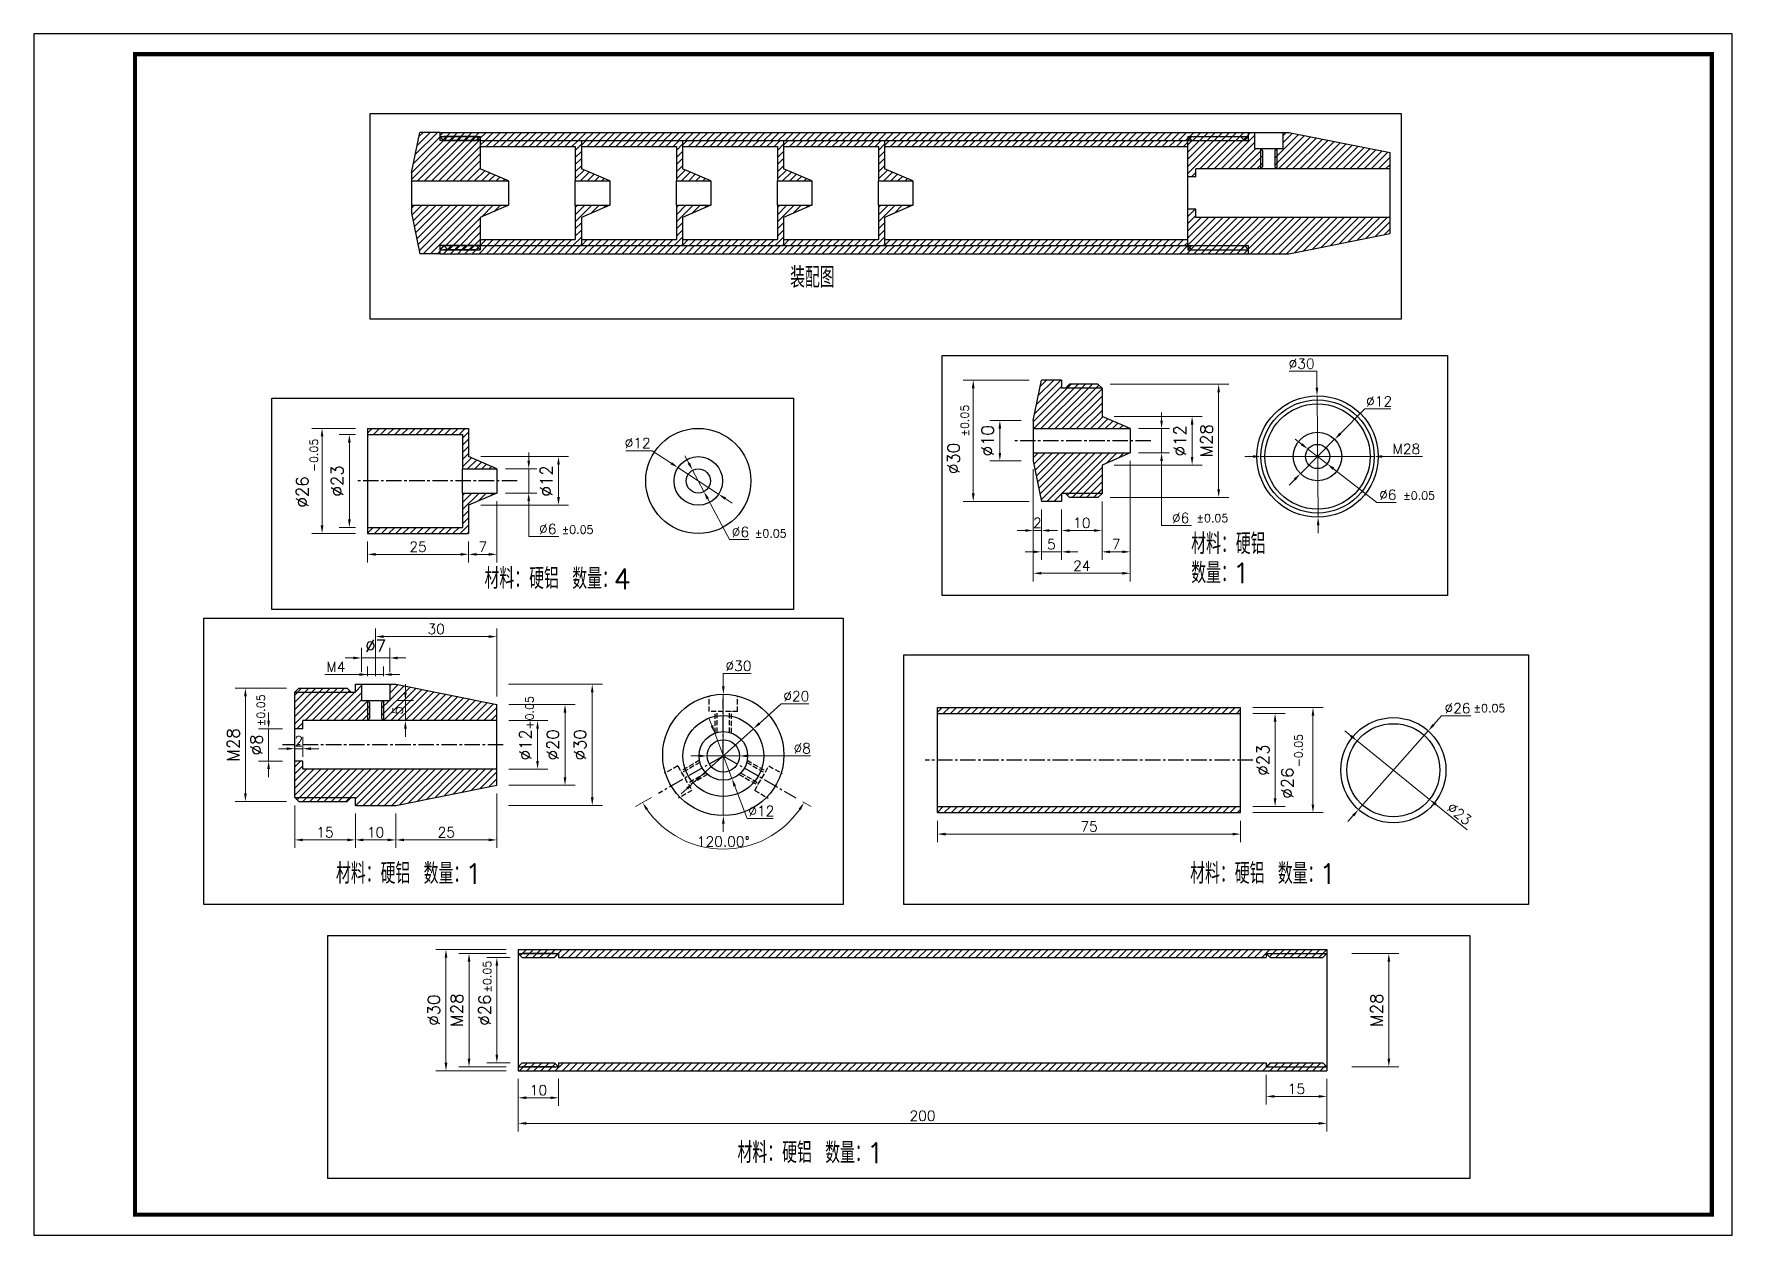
# Model space of a CAD drawing. Header units: millimetres. Extents: x 6728 to 8819, y -1283 to 914.
# Drawn here: x 7974.4 to 8394.4, y -505.6 to -208.6 of the extents above; entities that cross this region are included whole.
import ezdxf

# ---------------------------------------------------------------- set-up
doc = ezdxf.new("R2010")
doc.units = ezdxf.units.MM
doc.header["$LTSCALE"] = 1000
for name, pattern in [('CENTER2', [28.575, 19.05, -3.175, 3.175, -3.175]), ('DASH', [0.35, 0.25, -0.1]), ('DASHDOTX3', [508, 254, -127, 0, -127])]:
    doc.linetypes.add(name, pattern=pattern)
for name, color, linetype in [('PUB_TEXT', 7, 'Continuous'), ('PUB_TITLE', 7, 'Continuous'), ('中线', 1, 'DASHDOTX3')]:
    doc.layers.add(name, color=color, linetype=linetype)
doc.styles.get("Standard").update_dxf_attribs({"font": 'txt.shx', "bigfont": 'gbcbig.shx'})
doc.styles.add('样式 1', font='txt.shx', dxfattribs={"height": 5.5, "bigfont": 'gbcbig.shx'})
doc.dimstyles.new('DIMN1', dxfattribs={"dimscale": 0.01, "dimtxt": 300, "dimasz": 200, "dimexe": 250, "dimexo": 300, "dimgap": 150, "dimtad": 1, "dimtoh": 1, "dimdsep": 46, "dimtxsty": 'Standard', "dimcen": 2.5, "dimclrd": 256, "dimclre": 256, "dimazin": 0, "dimtfac": 1, "dimtix": 1, "dimtmove": 1, "dimatfit": 0, "dimfxl": 0, "dimtolj": 1, "dimlwd": 9, "dimlwe": 9, "dimarcsym": 0})
doc.dimstyles.new('ISO-25', dxfattribs={"dimtxt": 2.5, "dimasz": 2, "dimexe": 2, "dimexo": 2, "dimtad": 1, "dimtoh": 1, "dimdsep": 46, "dimtxsty": 'Standard', "dimcen": 2.5, "dimclrd": 256, "dimclre": 256, "dimazin": 0, "dimtfac": 1, "dimtix": 1, "dimtmove": 1, "dimatfit": 0, "dimfxl": 0, "dimtolj": 1, "dimlwd": 9, "dimlwe": 9, "dimarcsym": 0})
pattern_1 = [(45, (0, 0), (-0.88388348, 0.88388348), [])]

msp = doc.modelspace()

# ---------------------------------------------------------------- texts
at = {"layer": 'PUB_TEXT', "style": '样式 1'}
for s, height, p in [('装配图', 5.1064, (8161.464, -271.348)), ('%%p0.05', 2, (8313.093, -323.754)), ('%%p0.05', 2, (8261.952, -329.31)), ('%%p0.05', 2, (8104.948, -332.17)), ('%%p0.05', 2, (8152.727, -333.103)), ('材料：硬铝', 5.1064, (8260.673, -337.209)), ('材料：硬铝', 5.1064, (8085.888, -345.803)), ('数量：', 5.1064, (8260.673, -344.437)), ('1', 5, (8270.886, -344.437)), ('数量：', 5.1064, (8107.569, -345.864)), ('4', 5, (8117.782, -345.864)), ('%%p0.05', 2, (8330.477, -376.286)), ('材料：硬铝', 5.1064, (8049.147, -418.715)), ('数量：', 5.1064, (8070.829, -418.776)), ('1', 5, (8081.041, -418.776)), ('材料：硬铝', 5.1064, (8260.41, -418.715)), ('数量：', 5.1064, (8282.091, -418.776)), ('1', 5, (8292.304, -418.776)), ('材料：硬铝', 5.1064, (8148.457, -487.763)), ('数量：', 5.1064, (8170.138, -487.824)), ('1', 5, (8180.351, -487.824))]:
    msp.add_text(s, height=height, dxfattribs=at).set_placement(p)
for s, p in [('%%p0.05', (8205.652, -308.176)), ('-0.05', (8044.668, -316.918)), ('%%p0.05', (8031.553, -379.796)), ('+0.05', (8098.022, -380.563)), ('-0.05', (8288.234, -389.921)), ('%%p0.05', (8087.547, -445.67))]:
    msp.add_text(s, height=2, rotation=90, dxfattribs=at).set_placement(p)

# ---------------------------------------------------------------- blocks, each defined once
blk = doc.blocks.new('*D685')
at = {"lineweight": 9}
for p, q in [((8300.39, -435.99), (8312.05, -435.99)), ((8309.55, -461.99), (8309.55, -437.99)), ((8300.39, -463.99), (8312.05, -463.99))]:
    blk.add_line(p, q, dxfattribs=at)
for points in [[(8309.22, -437.99), (8309.89, -437.99), (8309.55, -435.99)], [(8309.22, -461.99), (8309.89, -461.99), (8309.55, -463.99)]]:
    blk.add_solid(points)
at = {"layer": 'Defpoints', "color": 0}
for p in [(8297.39, -435.99), (8309.55, -435.99), (8297.39, -463.99)]:
    blk.add_point(p, dxfattribs=at)
at = {"color": 0, "insert": (8306.55, -449.99), "char_height": 3, "attachment_point": 5, "rotation": 90}
blk.add_mtext('\\A1;M28', dxfattribs=at)
blk = doc.blocks.new('*D693')
at = {"lineweight": 9}
for p, q in [((8032.48, -378.39), (8032.48, -376.39)), ((8035.93, -380.39), (8029.98, -380.39)), ((8032.48, -388.39), (8032.48, -380.39)), ((8035.93, -388.39), (8029.98, -388.39)), ((8032.48, -390.39), (8032.48, -392.39))]:
    blk.add_line(p, q, dxfattribs=at)
for points in [[(8032.14, -378.39), (8032.81, -378.39), (8032.48, -380.39)], [(8032.14, -390.39), (8032.81, -390.39), (8032.48, -388.39)]]:
    blk.add_solid(points)
at = {"layer": 'Defpoints', "color": 0}
for p in [(8032.48, -380.39), (8038.93, -380.39), (8038.93, -388.39)]:
    blk.add_point(p, dxfattribs=at)
at = {"color": 0, "insert": (8029.48, -384.39), "char_height": 3, "attachment_point": 5, "rotation": 90}
blk.add_mtext('\\A1;%%c8', dxfattribs=at)
blk = doc.blocks.new('*D694')
at = {"lineweight": 9}
for p, q in [((8091.93, -378.39), (8101.5, -378.39)), ((8099, -388.39), (8099, -380.39)), ((8091.93, -390.39), (8101.5, -390.39))]:
    blk.add_line(p, q, dxfattribs=at)
for points in [[(8098.66, -380.39), (8099.33, -380.39), (8099, -378.39)], [(8098.66, -388.39), (8099.33, -388.39), (8099, -390.39)]]:
    blk.add_solid(points)
at = {"layer": 'Defpoints', "color": 0}
for p in [(8088.93, -378.39), (8099, -378.39), (8088.93, -390.39)]:
    blk.add_point(p, dxfattribs=at)
at = {"color": 0, "insert": (8096, -384.39), "char_height": 3, "attachment_point": 5, "rotation": 90}
blk.add_mtext('\\A1;%%c12', dxfattribs=at)
blk = doc.blocks.new('*D695')
at = {"lineweight": 9}
for p, q in [((8055.43, -366.39), (8055.43, -360.4)), ((8062.43, -366.39), (8062.43, -360.4)), ((8053.43, -362.9), (8051.43, -362.9)), ((8055.43, -362.9), (8062.43, -362.9)), ((8064.43, -362.9), (8066.43, -362.9))]:
    blk.add_line(p, q, dxfattribs=at)
for points in [[(8053.43, -362.57), (8053.43, -363.24), (8055.43, -362.9)], [(8064.43, -362.57), (8064.43, -363.24), (8062.43, -362.9)]]:
    blk.add_solid(points)
at = {"layer": 'Defpoints', "color": 0}
for p in [(8062.43, -362.9), (8055.43, -369.39), (8062.43, -369.39)]:
    blk.add_point(p, dxfattribs=at)
at = {"color": 0, "insert": (8058.93, -359.9), "char_height": 3, "attachment_point": 5}
blk.add_mtext('\\A1;%%c7', dxfattribs=at)
blk = doc.blocks.new('*D696')
at = {"lineweight": 9}
for p, q in [((8218.61, -304.19), (8210.84, -304.19)), ((8213.34, -312.19), (8213.34, -306.19)), ((8218.61, -314.19), (8210.84, -314.19))]:
    blk.add_line(p, q, dxfattribs=at)
for points in [[(8213.01, -306.19), (8213.67, -306.19), (8213.34, -304.19)], [(8213.01, -312.19), (8213.67, -312.19), (8213.34, -314.19)]]:
    blk.add_solid(points)
at = {"layer": 'Defpoints', "color": 0}
for p in [(8213.34, -304.19), (8221.61, -304.19), (8221.61, -314.19)]:
    blk.add_point(p, dxfattribs=at)
at = {"color": 0, "insert": (8210.34, -309.19), "char_height": 3, "attachment_point": 5, "rotation": 90}
blk.add_mtext('\\A1;%%c10', dxfattribs=at)
blk = doc.blocks.new('*D697')
at = {"lineweight": 9}
for p, q in [((8220.61, -294.19), (8204.26, -294.19)), ((8206.76, -322.19), (8206.76, -296.19)), ((8220.61, -324.19), (8204.26, -324.19))]:
    blk.add_line(p, q, dxfattribs=at)
for points in [[(8206.42, -296.19), (8207.09, -296.19), (8206.76, -294.19)], [(8206.42, -322.19), (8207.09, -322.19), (8206.76, -324.19)]]:
    blk.add_solid(points)
at = {"layer": 'Defpoints', "color": 0}
for p in [(8206.76, -294.19), (8223.61, -294.19), (8223.61, -324.19)]:
    blk.add_point(p, dxfattribs=at)
at = {"color": 0, "insert": (8201.88, -313.57), "char_height": 3, "attachment_point": 5, "rotation": 90}
blk.add_mtext('\\A1;%%c30', dxfattribs=at)
blk = doc.blocks.new('*D698')
at = {"lineweight": 9}
for p, q in [((8240.61, -295.19), (8269.96, -295.19)), ((8267.46, -321.19), (8267.46, -297.19)), ((8240.61, -323.19), (8269.96, -323.19))]:
    blk.add_line(p, q, dxfattribs=at)
for points in [[(8267.13, -297.19), (8267.79, -297.19), (8267.46, -295.19)], [(8267.13, -321.19), (8267.79, -321.19), (8267.46, -323.19)]]:
    blk.add_solid(points)
at = {"layer": 'Defpoints', "color": 0}
for p in [(8237.61, -295.19), (8267.46, -295.19), (8237.61, -323.19)]:
    blk.add_point(p, dxfattribs=at)
at = {"color": 0, "insert": (8264.46, -309.19), "char_height": 3, "attachment_point": 5, "rotation": 90}
blk.add_mtext('\\A1;M28', dxfattribs=at)
blk = doc.blocks.new('*D699')
at = {"lineweight": 9}
for p, q in [((8091.82, -369.39), (8115.02, -369.39)), ((8112.52, -397.39), (8112.52, -371.39)), ((8091.82, -399.39), (8115.02, -399.39))]:
    blk.add_line(p, q, dxfattribs=at)
for points in [[(8112.19, -371.39), (8112.85, -371.39), (8112.52, -369.39)], [(8112.19, -397.39), (8112.85, -397.39), (8112.52, -399.39)]]:
    blk.add_solid(points)
at = {"layer": 'Defpoints', "color": 0}
for p in [(8088.82, -369.39), (8112.52, -369.39), (8088.82, -399.39)]:
    blk.add_point(p, dxfattribs=at)
at = {"color": 0, "insert": (8109.52, -384.39), "char_height": 3, "attachment_point": 5, "rotation": 90}
blk.add_mtext('\\A1;%%c30', dxfattribs=at)
blk = doc.blocks.new('*D700')
at = {"lineweight": 9}
for p, q in [((8036.93, -370.39), (8024.24, -370.39)), ((8026.74, -396.39), (8026.74, -372.39)), ((8036.93, -398.39), (8024.24, -398.39))]:
    blk.add_line(p, q, dxfattribs=at)
for points in [[(8026.4, -372.39), (8027.07, -372.39), (8026.74, -370.39)], [(8026.4, -396.39), (8027.07, -396.39), (8026.74, -398.39)]]:
    blk.add_solid(points)
at = {"layer": 'Defpoints', "color": 0}
for p in [(8026.74, -370.39), (8039.93, -370.39), (8039.93, -398.39)]:
    blk.add_point(p, dxfattribs=at)
at = {"color": 0, "insert": (8023.74, -384.39), "char_height": 3, "attachment_point": 5, "rotation": 90}
blk.add_mtext('\\A1;M28', dxfattribs=at)
blk = doc.blocks.new('*D701')
at = {"lineweight": 9}
for p, q in [((8091.93, -374.39), (8108.29, -374.39)), ((8105.79, -392.39), (8105.79, -376.39)), ((8091.93, -394.39), (8108.29, -394.39))]:
    blk.add_line(p, q, dxfattribs=at)
for points in [[(8105.45, -376.39), (8106.12, -376.39), (8105.79, -374.39)], [(8105.45, -392.39), (8106.12, -392.39), (8105.79, -394.39)]]:
    blk.add_solid(points)
at = {"layer": 'Defpoints', "color": 0}
for p in [(8088.93, -374.39), (8105.79, -374.39), (8088.93, -394.39)]:
    blk.add_point(p, dxfattribs=at)
at = {"color": 0, "insert": (8102.79, -384.39), "char_height": 3, "attachment_point": 5, "rotation": 90}
blk.add_mtext('\\A1;%%c20', dxfattribs=at)
blk = doc.blocks.new('*D702')
at = {"lineweight": 9}
for p, q in [((8275.9, -376.65), (8283.92, -376.65)), ((8281.42, -397.65), (8281.42, -378.65)), ((8275.9, -399.65), (8283.92, -399.65))]:
    blk.add_line(p, q, dxfattribs=at)
for points in [[(8281.08, -378.65), (8281.75, -378.65), (8281.42, -376.65)], [(8281.08, -397.65), (8281.75, -397.65), (8281.42, -399.65)]]:
    blk.add_solid(points)
at = {"layer": 'Defpoints', "color": 0}
for p in [(8272.9, -376.65), (8281.42, -376.65), (8272.9, -399.65)]:
    blk.add_point(p, dxfattribs=at)
at = {"color": 0, "insert": (8278.42, -388.15), "char_height": 3, "attachment_point": 5, "rotation": 90}
blk.add_mtext('\\A1;%%c23', dxfattribs=at)
blk = doc.blocks.new('*D703')
at = {"lineweight": 9}
for p, q in [((8275.9, -375.15), (8293.28, -375.15)), ((8290.78, -399.15), (8290.78, -377.15)), ((8275.9, -401.15), (8293.28, -401.15))]:
    blk.add_line(p, q, dxfattribs=at)
for points in [[(8290.45, -377.15), (8291.12, -377.15), (8290.78, -375.15)], [(8290.45, -399.15), (8291.12, -399.15), (8290.78, -401.15)]]:
    blk.add_solid(points)
at = {"layer": 'Defpoints', "color": 0}
for p in [(8272.9, -375.15), (8290.78, -375.15), (8272.9, -401.15)]:
    blk.add_point(p, dxfattribs=at)
at = {"color": 0, "insert": (8284.47, -393.86), "char_height": 3, "attachment_point": 5, "rotation": 90}
blk.add_mtext('\\A1;%%c26', dxfattribs=at)
blk = doc.blocks.new('*D704')
at = {"lineweight": 9}
for p, q in [((8091.21, -434.99), (8073.84, -434.99)), ((8076.34, -462.99), (8076.34, -436.99)), ((8091.21, -464.99), (8073.84, -464.99))]:
    blk.add_line(p, q, dxfattribs=at)
for points in [[(8076.01, -436.99), (8076.68, -436.99), (8076.34, -434.99)], [(8076.01, -462.99), (8076.68, -462.99), (8076.34, -464.99)]]:
    blk.add_solid(points)
at = {"layer": 'Defpoints', "color": 0}
for p in [(8076.34, -434.99), (8094.21, -434.99), (8094.21, -464.99)]:
    blk.add_point(p, dxfattribs=at)
at = {"color": 0, "insert": (8073.34, -449.99), "char_height": 3, "attachment_point": 5, "rotation": 90}
blk.add_mtext('\\A1;%%c30', dxfattribs=at)
blk = doc.blocks.new('*D705')
at = {"lineweight": 9}
for p, q in [((8091.21, -435.99), (8079.55, -435.99)), ((8082.05, -461.99), (8082.05, -437.99)), ((8091.21, -463.99), (8079.55, -463.99))]:
    blk.add_line(p, q, dxfattribs=at)
for points in [[(8081.71, -437.99), (8082.38, -437.99), (8082.05, -435.99)], [(8081.71, -461.99), (8082.38, -461.99), (8082.05, -463.99)]]:
    blk.add_solid(points)
at = {"layer": 'Defpoints', "color": 0}
for p in [(8082.05, -435.99), (8094.21, -435.99), (8094.21, -463.99)]:
    blk.add_point(p, dxfattribs=at)
at = {"color": 0, "insert": (8079.05, -449.99), "char_height": 3, "attachment_point": 5, "rotation": 90}
blk.add_mtext('\\A1;M28', dxfattribs=at)
blk = doc.blocks.new('*D706')
at = {"lineweight": 9}
for p, q in [((8092.21, -436.99), (8086.43, -436.99)), ((8088.93, -460.99), (8088.93, -438.99)), ((8092.21, -462.99), (8086.43, -462.99))]:
    blk.add_line(p, q, dxfattribs=at)
for points in [[(8088.6, -438.99), (8089.27, -438.99), (8088.93, -436.99)], [(8088.6, -460.99), (8089.27, -460.99), (8088.93, -462.99)]]:
    blk.add_solid(points)
at = {"layer": 'Defpoints', "color": 0}
for p in [(8088.93, -436.99), (8095.21, -436.99), (8095.21, -462.99)]:
    blk.add_point(p, dxfattribs=at)
at = {"color": 0, "insert": (8085.93, -449.99), "char_height": 3, "attachment_point": 5, "rotation": 90}
blk.add_mtext('\\A1;%%c26', dxfattribs=at)
blk = doc.blocks.new('*D707')
at = {"lineweight": 9}
for p, q in [((8084.94, -313.12), (8106.68, -313.12)), ((8104.18, -323.12), (8104.18, -315.12)), ((8084.94, -325.12), (8106.68, -325.12))]:
    blk.add_line(p, q, dxfattribs=at)
for points in [[(8103.84, -315.12), (8104.51, -315.12), (8104.18, -313.12)], [(8103.84, -323.12), (8104.51, -323.12), (8104.18, -325.12)]]:
    blk.add_solid(points)
at = {"layer": 'Defpoints', "color": 0}
for p in [(8081.94, -313.12), (8104.18, -313.12), (8081.94, -325.12)]:
    blk.add_point(p, dxfattribs=at)
at = {"color": 0, "insert": (8101.18, -319.12), "char_height": 3, "attachment_point": 5, "rotation": 90}
blk.add_mtext('\\A1;%%c12', dxfattribs=at)
blk = doc.blocks.new('*D708')
at = {"lineweight": 9}
for p, q in [((8053.94, -307.62), (8049.95, -307.62)), ((8052.45, -328.62), (8052.45, -309.62)), ((8053.94, -330.62), (8049.95, -330.62))]:
    blk.add_line(p, q, dxfattribs=at)
for points in [[(8052.11, -309.62), (8052.78, -309.62), (8052.45, -307.62)], [(8052.11, -328.62), (8052.78, -328.62), (8052.45, -330.62)]]:
    blk.add_solid(points)
at = {"layer": 'Defpoints', "color": 0}
for p in [(8052.45, -307.62), (8056.94, -307.62), (8056.94, -330.62)]:
    blk.add_point(p, dxfattribs=at)
at = {"color": 0, "insert": (8049.45, -319.12), "char_height": 3, "attachment_point": 5, "rotation": 90}
blk.add_mtext('\\A1;%%c23', dxfattribs=at)
blk = doc.blocks.new('*D709')
at = {"lineweight": 9}
for p, q in [((8053.94, -306.12), (8043.2, -306.12)), ((8045.7, -330.12), (8045.7, -308.12)), ((8053.94, -332.12), (8043.2, -332.12))]:
    blk.add_line(p, q, dxfattribs=at)
for points in [[(8045.36, -308.12), (8046.03, -308.12), (8045.7, -306.12)], [(8045.36, -330.12), (8046.03, -330.12), (8045.7, -332.12)]]:
    blk.add_solid(points)
at = {"layer": 'Defpoints', "color": 0}
for p in [(8045.7, -306.12), (8056.94, -306.12), (8056.94, -332.12)]:
    blk.add_point(p, dxfattribs=at)
at = {"color": 0, "insert": (8040.82, -323.18), "char_height": 3, "attachment_point": 5, "rotation": 90}
blk.add_mtext('\\A1; %%c26', dxfattribs=at)
blk = doc.blocks.new('*D710')
at = {"lineweight": 9}
for p, q in [((8241.61, -303.19), (8263.39, -303.19)), ((8260.89, -313.19), (8260.89, -305.19)), ((8241.61, -315.19), (8263.39, -315.19))]:
    blk.add_line(p, q, dxfattribs=at)
for points in [[(8260.56, -305.19), (8261.23, -305.19), (8260.89, -303.19)], [(8260.56, -313.19), (8261.23, -313.19), (8260.89, -315.19)]]:
    blk.add_solid(points)
at = {"layer": 'Defpoints', "color": 0}
for p in [(8238.61, -303.19), (8260.89, -303.19), (8238.61, -315.19)]:
    blk.add_point(p, dxfattribs=at)
at = {"color": 0, "insert": (8257.89, -309.19), "char_height": 3, "attachment_point": 5, "rotation": 90}
blk.add_mtext('\\A1;%%c12', dxfattribs=at)
blk = doc.blocks.new('*D133')
at = {"lineweight": 9}
for p, q in [((8036.93, -385.33), (8034.93, -385.33)), ((8038.93, -382.39), (8038.93, -387.33)), ((8040.93, -385.33), (8038.93, -385.33)), ((8040.93, -382.39), (8040.93, -387.33)), ((8042.93, -385.33), (8044.93, -385.33))]:
    blk.add_line(p, q, dxfattribs=at)
for points in [[(8036.93, -385), (8036.93, -385.66), (8038.93, -385.33)], [(8042.93, -385), (8042.93, -385.66), (8040.93, -385.33)]]:
    blk.add_solid(points)
at = {"layer": 'Defpoints', "color": 0}
for p in [(8038.93, -380.39), (8040.93, -380.39), (8038.93, -385.33)]:
    blk.add_point(p, dxfattribs=at)
at = {"color": 0, "insert": (8039.93, -383.46), "char_height": 2.5, "attachment_point": 5}
blk.add_mtext('\\A1;2', dxfattribs=at)
blk = doc.blocks.new('*D132')
at = {"lineweight": 9}
for p, q in [((8127.17, -397.38), (8123.24, -399.65)), ((8164.61, -398.47), (8166.65, -399.65))]:
    blk.add_line(p, q, dxfattribs=at)
blk.add_arc((8144.94, -387.12), 23.06, 214.9705, 325.0295, dxfattribs=at)
for points in [[(8125.76, -400.51), (8126.33, -400.16), (8124.97, -398.65)], [(8163.56, -400.16), (8164.12, -400.51), (8164.91, -398.65)]]:
    blk.add_solid(points)
at = {"layer": 'Defpoints', "color": 0}
for p in [(8144.74, -387.23), (8145.14, -387.23), (8128.9, -396.38), (8162.88, -397.47), (8137.05, -408.79)]:
    blk.add_point(p, dxfattribs=at)
at = {"color": 0, "insert": (8144.94, -408.3), "char_height": 2.5, "attachment_point": 5}
blk.add_mtext('\\A1;120.00°', dxfattribs=at)
blk = doc.blocks.new('*D130')
at = {"lineweight": 9}
for p, q in [((8138.94, -387.12), (8136.94, -387.11)), ((8140.94, -387.12), (8148.94, -387.12)), ((8161.74, -387.12), (8150.94, -387.12)), ((8166.53, -387.12), (8161.74, -387.12))]:
    blk.add_line(p, q, dxfattribs=at)
for points in [[(8138.94, -386.78), (8138.94, -387.45), (8140.94, -387.12)], [(8150.94, -386.79), (8150.94, -387.45), (8148.94, -387.12)]]:
    blk.add_solid(points)
at = {"layer": 'Defpoints', "color": 0}
for p in [(8140.94, -387.12), (8148.94, -387.12)]:
    blk.add_point(p, dxfattribs=at)
at = {"color": 0, "insert": (8164.45, -385.25), "char_height": 2.5, "attachment_point": 5}
blk.add_mtext('\\A1;∅8', dxfattribs=at)
blk = doc.blocks.new('*D129')
at = {"lineweight": 9}
for p, q in [((8142.11, -379.63), (8141.4, -377.76)), ((8142.82, -381.51), (8147.07, -392.73)), ((8150.81, -402.62), (8147.77, -394.6)), ((8157.27, -402.62), (8150.81, -402.62))]:
    blk.add_line(p, q, dxfattribs=at)
for points in [[(8142.42, -379.52), (8141.8, -379.75), (8142.82, -381.51)], [(8148.08, -394.48), (8147.46, -394.72), (8147.07, -392.73)]]:
    blk.add_solid(points)
at = {"layer": 'Defpoints', "color": 0}
for p in [(8142.82, -381.51), (8147.07, -392.73)]:
    blk.add_point(p, dxfattribs=at)
at = {"color": 0, "insert": (8154.35, -400.74), "char_height": 2.5, "attachment_point": 5}
blk.add_mtext('\\A1;∅12', dxfattribs=at)
blk = doc.blocks.new('*D128')
at = {"lineweight": 9}
for p, q in [((8066.31, -371.39), (8066.31, -369.39)), ((8064.43, -373.39), (8068.31, -373.39)), ((8066.31, -373.39), (8066.31, -378.39)), ((8064.43, -378.39), (8068.31, -378.39)), ((8066.31, -380.39), (8066.31, -382.39))]:
    blk.add_line(p, q, dxfattribs=at)
for points in [[(8065.97, -371.39), (8066.64, -371.39), (8066.31, -373.39)], [(8065.97, -380.39), (8066.64, -380.39), (8066.31, -378.39)]]:
    blk.add_solid(points)
at = {"layer": 'Defpoints', "color": 0}
for p in [(8062.43, -373.39), (8062.43, -378.39), (8066.31, -378.39)]:
    blk.add_point(p, dxfattribs=at)
at = {"color": 0, "insert": (8064.43, -375.89), "char_height": 2.5, "attachment_point": 5, "rotation": 90}
blk.add_mtext('\\A1;5', dxfattribs=at)
blk = doc.blocks.new('*D127')
at = {"lineweight": 9}
for p, q in [((8056.93, -367.39), (8056.93, -364.99)), ((8060.93, -367.39), (8060.93, -364.99)), ((8046.4, -366.99), (8056.93, -366.99)), ((8054.93, -366.99), (8052.93, -366.99)), ((8056.93, -366.99), (8060.93, -366.99)), ((8056.93, -366.99), (8060.93, -366.99)), ((8062.93, -366.99), (8064.93, -366.99))]:
    blk.add_line(p, q, dxfattribs=at)
for points in [[(8054.93, -366.66), (8054.93, -367.33), (8056.93, -366.99)], [(8062.93, -366.66), (8062.93, -367.33), (8060.93, -366.99)]]:
    blk.add_solid(points)
at = {"layer": 'Defpoints', "color": 0}
for p in [(8056.93, -369.39), (8060.93, -366.99), (8060.93, -369.39)]:
    blk.add_point(p, dxfattribs=at)
at = {"color": 0, "insert": (8049.11, -365.12), "char_height": 2.5, "attachment_point": 5}
blk.add_mtext('\\A1;M4', dxfattribs=at)
blk = doc.blocks.new('*D126')
at = {"lineweight": 9}
for p, q in [((8058.93, -367.39), (8058.93, -355.61)), ((8088.93, -372.39), (8088.93, -355.61)), ((8086.93, -357.61), (8060.93, -357.61))]:
    blk.add_line(p, q, dxfattribs=at)
for points in [[(8060.93, -357.28), (8060.93, -357.95), (8058.93, -357.61)], [(8086.93, -357.28), (8086.93, -357.95), (8088.93, -357.61)]]:
    blk.add_solid(points)
at = {"layer": 'Defpoints', "color": 0}
for p in [(8058.93, -357.61), (8058.93, -369.39), (8088.93, -374.39)]:
    blk.add_point(p, dxfattribs=at)
at = {"color": 0, "insert": (8073.93, -355.74), "char_height": 2.5, "attachment_point": 5}
blk.add_mtext('\\A1;30', dxfattribs=at)
blk = doc.blocks.new('*D85')
at = {"lineweight": 9}
for p, q in [((8221.61, -316.19), (8221.61, -333.39)), ((8223.61, -326.19), (8223.61, -333.39)), ((8219.61, -331.39), (8217.61, -331.39)), ((8221.61, -331.39), (8223.61, -331.39)), ((8225.61, -331.39), (8227.61, -331.39))]:
    blk.add_line(p, q, dxfattribs=at)
for points in [[(8219.61, -331.05), (8219.61, -331.72), (8221.61, -331.39)], [(8225.61, -331.05), (8225.61, -331.72), (8223.61, -331.39)]]:
    blk.add_solid(points)
at = {"layer": 'Defpoints', "color": 0}
for p in [(8221.61, -314.19), (8223.61, -324.19), (8223.61, -331.39)]:
    blk.add_point(p, dxfattribs=at)
at = {"color": 0, "insert": (8222.61, -329.51), "char_height": 2.5, "attachment_point": 5}
blk.add_mtext('\\A1;2', dxfattribs=at)
blk = doc.blocks.new('*D86')
at = {"lineweight": 9}
for p, q in [((8223.61, -326.19), (8223.61, -338.66)), ((8228.61, -326.19), (8228.61, -338.66)), ((8221.61, -336.66), (8219.61, -336.66)), ((8223.61, -336.66), (8228.61, -336.66)), ((8230.61, -336.66), (8232.61, -336.66))]:
    blk.add_line(p, q, dxfattribs=at)
for points in [[(8221.61, -336.32), (8221.61, -336.99), (8223.61, -336.66)], [(8230.61, -336.32), (8230.61, -336.99), (8228.61, -336.66)]]:
    blk.add_solid(points)
at = {"layer": 'Defpoints', "color": 0}
for p in [(8223.61, -324.19), (8228.61, -324.19), (8228.61, -336.66)]:
    blk.add_point(p, dxfattribs=at)
at = {"color": 0, "insert": (8226.11, -334.78), "char_height": 2.5, "attachment_point": 5}
blk.add_mtext('\\A1;5', dxfattribs=at)
blk = doc.blocks.new('*D87')
at = {"lineweight": 9}
for p, q in [((8228.61, -326.19), (8228.61, -333.39)), ((8238.61, -324.19), (8238.61, -333.39)), ((8230.61, -331.39), (8236.61, -331.39))]:
    blk.add_line(p, q, dxfattribs=at)
for points in [[(8230.61, -331.05), (8230.61, -331.72), (8228.61, -331.39)], [(8236.61, -331.05), (8236.61, -331.72), (8238.61, -331.39)]]:
    blk.add_solid(points)
at = {"layer": 'Defpoints', "color": 0}
for p in [(8238.61, -322.19), (8228.61, -324.19), (8238.61, -331.39)]:
    blk.add_point(p, dxfattribs=at)
at = {"color": 0, "insert": (8233.61, -329.51), "char_height": 2.5, "attachment_point": 5}
blk.add_mtext('\\A1;10', dxfattribs=at)
blk = doc.blocks.new('*D88')
at = {"lineweight": 9}
for p, q in [((8245.61, -314.19), (8245.61, -338.66)), ((8238.61, -326.19), (8238.61, -338.66)), ((8240.61, -336.66), (8243.61, -336.66))]:
    blk.add_line(p, q, dxfattribs=at)
for points in [[(8240.61, -336.32), (8240.61, -336.99), (8238.61, -336.66)], [(8243.61, -336.32), (8243.61, -336.99), (8245.61, -336.66)]]:
    blk.add_solid(points)
at = {"layer": 'Defpoints', "color": 0}
for p in [(8245.61, -312.19), (8238.61, -324.19), (8245.61, -336.66)]:
    blk.add_point(p, dxfattribs=at)
at = {"color": 0, "insert": (8242.11, -334.78), "char_height": 2.5, "attachment_point": 5}
blk.add_mtext('\\A1;7', dxfattribs=at)
blk = doc.blocks.new('*D89')
at = {"lineweight": 9}
for p, q in [((8221.61, -326.19), (8221.61, -343.96)), ((8245.61, -326.19), (8245.61, -343.96)), ((8223.61, -341.96), (8243.61, -341.96))]:
    blk.add_line(p, q, dxfattribs=at)
for points in [[(8223.61, -341.63), (8223.61, -342.29), (8221.61, -341.96)], [(8243.61, -341.63), (8243.61, -342.29), (8245.61, -341.96)]]:
    blk.add_solid(points)
at = {"layer": 'Defpoints', "color": 0}
for p in [(8221.61, -324.19), (8245.61, -324.19), (8245.61, -341.96)]:
    blk.add_point(p, dxfattribs=at)
at = {"color": 0, "insert": (8233.61, -340.09), "char_height": 2.5, "attachment_point": 5}
blk.add_mtext('\\A1;24', dxfattribs=at)
blk = doc.blocks.new('*D90')
at = {"lineweight": 9}
for p, q in [((8253.34, -304.19), (8253.34, -302.19)), ((8247.61, -306.19), (8255.34, -306.19)), ((8253.34, -312.19), (8253.34, -306.19)), ((8247.61, -312.19), (8255.34, -312.19)), ((8253.34, -314.19), (8253.34, -316.19)), ((8253.34, -330.17), (8253.34, -316.19)), ((8260.76, -330.17), (8253.34, -330.17))]:
    blk.add_line(p, q, dxfattribs=at)
for points in [[(8253.01, -304.19), (8253.67, -304.19), (8253.34, -306.19)], [(8253.01, -314.19), (8253.67, -314.19), (8253.34, -312.19)]]:
    blk.add_solid(points)
at = {"layer": 'Defpoints', "color": 0}
for p in [(8245.61, -306.19), (8253.34, -306.19), (8245.61, -312.19)]:
    blk.add_point(p, dxfattribs=at)
at = {"color": 0, "insert": (8258.05, -328.29), "char_height": 2.5, "attachment_point": 5}
blk.add_mtext('\\A1;%%c6', dxfattribs=at)
blk = doc.blocks.new('*D101')
at = {"lineweight": 9}
for p, q in [((8287.96, -310.02), (8286.38, -308.8)), ((8289.55, -311.25), (8294.29, -314.91)), ((8306.59, -324.42), (8295.88, -316.14)), ((8311.39, -324.42), (8306.59, -324.42))]:
    blk.add_line(p, q, dxfattribs=at)
for points in [[(8288.17, -309.76), (8287.76, -310.29), (8289.55, -311.25)], [(8296.08, -315.87), (8295.67, -316.4), (8294.29, -314.91)]]:
    blk.add_solid(points)
at = {"layer": 'Defpoints', "color": 0}
for p in [(8289.55, -311.25), (8294.29, -314.91)]:
    blk.add_point(p, dxfattribs=at)
at = {"color": 0, "insert": (8309.3, -322.54), "char_height": 2.5, "attachment_point": 5}
blk.add_mtext('\\A1;∅6', dxfattribs=at)
blk = doc.blocks.new('*D91')
at = {"lineweight": 9}
for p, q in [((8053.93, -401.39), (8053.93, -409.89)), ((8063.93, -401.39), (8063.93, -409.89)), ((8061.93, -407.89), (8055.93, -407.89))]:
    blk.add_line(p, q, dxfattribs=at)
for points in [[(8055.93, -407.56), (8055.93, -408.23), (8053.93, -407.89)], [(8061.93, -407.56), (8061.93, -408.23), (8063.93, -407.89)]]:
    blk.add_solid(points)
at = {"layer": 'Defpoints', "color": 0}
for p in [(8053.93, -399.39), (8063.93, -399.39), (8053.93, -407.89)]:
    blk.add_point(p, dxfattribs=at)
at = {"color": 0, "insert": (8058.93, -406.02), "char_height": 2.5, "attachment_point": 5}
blk.add_mtext('\\A1;10', dxfattribs=at)
blk = doc.blocks.new('*D92')
at = {"lineweight": 9}
for p, q in [((8038.93, -399.39), (8038.93, -409.89)), ((8053.93, -401.39), (8053.93, -409.89)), ((8051.93, -407.89), (8040.93, -407.89))]:
    blk.add_line(p, q, dxfattribs=at)
for points in [[(8040.93, -407.56), (8040.93, -408.23), (8038.93, -407.89)], [(8051.93, -407.56), (8051.93, -408.23), (8053.93, -407.89)]]:
    blk.add_solid(points)
at = {"layer": 'Defpoints', "color": 0}
for p in [(8038.93, -397.39), (8053.93, -399.39), (8038.93, -407.89)]:
    blk.add_point(p, dxfattribs=at)
at = {"color": 0, "insert": (8046.43, -406.02), "char_height": 2.5, "attachment_point": 5}
blk.add_mtext('\\A1;15', dxfattribs=at)
blk = doc.blocks.new('*D93')
at = {"lineweight": 9}
for p, q in [((8088.93, -396.39), (8088.93, -409.89)), ((8063.93, -403.39), (8063.93, -409.89)), ((8065.93, -407.89), (8086.93, -407.89))]:
    blk.add_line(p, q, dxfattribs=at)
for points in [[(8065.93, -407.56), (8065.93, -408.23), (8063.93, -407.89)], [(8086.93, -407.56), (8086.93, -408.23), (8088.93, -407.89)]]:
    blk.add_solid(points)
at = {"layer": 'Defpoints', "color": 0}
for p in [(8088.93, -394.39), (8063.93, -401.39), (8088.93, -407.89)]:
    blk.add_point(p, dxfattribs=at)
at = {"color": 0, "insert": (8076.43, -406.02), "char_height": 2.5, "attachment_point": 5}
blk.add_mtext('\\A1;25', dxfattribs=at)
blk = doc.blocks.new('*D94')
at = {"lineweight": 9}
for p, q in [((8094.21, -466.99), (8094.21, -479.98)), ((8294.21, -466.99), (8294.21, -479.98)), ((8096.21, -477.98), (8292.21, -477.98))]:
    blk.add_line(p, q, dxfattribs=at)
for points in [[(8096.21, -477.65), (8096.21, -478.32), (8094.21, -477.98)], [(8292.21, -477.65), (8292.21, -478.32), (8294.21, -477.98)]]:
    blk.add_solid(points)
at = {"layer": 'Defpoints', "color": 0}
for p in [(8094.21, -464.99), (8294.21, -464.99), (8294.21, -477.98)]:
    blk.add_point(p, dxfattribs=at)
at = {"color": 0, "insert": (8194.21, -476.11), "char_height": 2.5, "attachment_point": 5}
blk.add_mtext('\\A1;200', dxfattribs=at)
blk = doc.blocks.new('*D95')
at = {"lineweight": 9}
for p, q in [((8279.21, -465.99), (8279.21, -473.32)), ((8294.21, -466.99), (8294.21, -473.32)), ((8292.21, -471.32), (8281.21, -471.32))]:
    blk.add_line(p, q, dxfattribs=at)
for points in [[(8281.21, -470.99), (8281.21, -471.66), (8279.21, -471.32)], [(8292.21, -470.99), (8292.21, -471.66), (8294.21, -471.32)]]:
    blk.add_solid(points)
at = {"layer": 'Defpoints', "color": 0}
for p in [(8279.21, -463.99), (8294.21, -464.99), (8279.21, -471.32)]:
    blk.add_point(p, dxfattribs=at)
at = {"color": 0, "insert": (8286.71, -469.45), "char_height": 2.5, "attachment_point": 5}
blk.add_mtext('\\A1;15', dxfattribs=at)
blk = doc.blocks.new('*D96')
at = {"lineweight": 9}
for p, q in [((8094.21, -466.99), (8094.21, -473.66)), ((8104.21, -466.99), (8104.21, -473.66)), ((8096.21, -471.66), (8102.21, -471.66))]:
    blk.add_line(p, q, dxfattribs=at)
for points in [[(8096.21, -471.32), (8096.21, -471.99), (8094.21, -471.66)], [(8102.21, -471.32), (8102.21, -471.99), (8104.21, -471.66)]]:
    blk.add_solid(points)
at = {"layer": 'Defpoints', "color": 0}
for p in [(8094.21, -464.99), (8104.21, -464.99), (8104.21, -471.66)]:
    blk.add_point(p, dxfattribs=at)
at = {"color": 0, "insert": (8099.21, -469.78), "char_height": 2.5, "attachment_point": 5}
blk.add_mtext('\\A1;10', dxfattribs=at)
blk = doc.blocks.new('*D97')
at = {"lineweight": 9}
for p, q in [((8197.9, -403.15), (8197.9, -408.46)), ((8272.9, -403.15), (8272.9, -408.46)), ((8199.9, -406.46), (8270.9, -406.46))]:
    blk.add_line(p, q, dxfattribs=at)
for points in [[(8199.9, -406.12), (8199.9, -406.79), (8197.9, -406.46)], [(8270.9, -406.12), (8270.9, -406.79), (8272.9, -406.46)]]:
    blk.add_solid(points)
at = {"layer": 'Defpoints', "color": 0}
for p in [(8197.9, -401.15), (8272.9, -401.15), (8272.9, -406.46)]:
    blk.add_point(p, dxfattribs=at)
at = {"color": 0, "insert": (8235.4, -404.58), "char_height": 2.5, "attachment_point": 5}
blk.add_mtext('\\A1;75', dxfattribs=at)
blk = doc.blocks.new('*D102')
at = {"lineweight": 9}
for p, q in [((8300.18, -382.16), (8298.63, -380.9)), ((8301.74, -383.42), (8319.62, -397.88)), ((8328.89, -405.37), (8321.18, -399.14))]:
    blk.add_line(p, q, dxfattribs=at)
for points in [[(8300.39, -381.9), (8299.97, -382.42), (8301.74, -383.42)], [(8321.39, -398.88), (8320.97, -399.4), (8319.62, -397.88)]]:
    blk.add_solid(points)
at = {"layer": 'Defpoints', "color": 0}
for p in [(8301.74, -383.42), (8319.62, -397.88)]:
    blk.add_point(p, dxfattribs=at)
at = {"color": 0, "insert": (8326.99, -401.43), "char_height": 2.5, "attachment_point": 5, "rotation": 321.0334}
blk.add_mtext('\\A1;∅23', dxfattribs=at)
blk = doc.blocks.new('*D103')
at = {"lineweight": 9}
for p, q in [((8322.57, -377.22), (8320.62, -379.42)), ((8329.86, -377.22), (8322.57, -377.22)), ((8302.06, -400.38), (8319.3, -380.91)), ((8300.74, -401.88), (8299.41, -403.38))]:
    blk.add_line(p, q, dxfattribs=at)
for points in [[(8320.37, -379.2), (8320.87, -379.64), (8319.3, -380.91)], [(8300.49, -401.66), (8300.99, -402.1), (8302.06, -400.38)]]:
    blk.add_solid(points)
at = {"layer": 'Defpoints', "color": 0}
for p in [(8319.3, -380.91), (8302.06, -400.38)]:
    blk.add_point(p, dxfattribs=at)
at = {"color": 0, "insert": (8326.53, -375.34), "char_height": 2.5, "attachment_point": 5}
blk.add_mtext('\\A1;∅26', dxfattribs=at)
blk = doc.blocks.new('*D104')
at = {"lineweight": 9}
for p, q in [((8159.24, -374.24), (8153.86, -379.08)), ((8166.11, -374.24), (8159.24, -374.24)), ((8137.51, -393.81), (8152.37, -380.42)), ((8136.03, -395.15), (8134.54, -396.49))]:
    blk.add_line(p, q, dxfattribs=at)
for points in [[(8153.63, -378.84), (8154.08, -379.33), (8152.37, -380.42)], [(8135.8, -394.9), (8136.25, -395.4), (8137.51, -393.81)]]:
    blk.add_solid(points)
at = {"layer": 'Defpoints', "color": 0}
for p in [(8152.37, -380.42), (8137.51, -393.81)]:
    blk.add_point(p, dxfattribs=at)
at = {"color": 0, "insert": (8162.99, -372.36), "char_height": 2.5, "attachment_point": 5}
blk.add_mtext('\\A1;∅20', dxfattribs=at)
blk = doc.blocks.new('*D105')
at = {"lineweight": 9}
for p, q in [((8151.82, -366.74), (8144.94, -366.74)), ((8144.94, -366.74), (8144.94, -369.89)), ((8144.94, -401.89), (8144.94, -371.89)), ((8144.94, -403.89), (8144.94, -405.89))]:
    blk.add_line(p, q, dxfattribs=at)
for points in [[(8144.61, -369.89), (8145.28, -369.89), (8144.94, -371.89)], [(8144.61, -403.89), (8145.28, -403.89), (8144.94, -401.89)]]:
    blk.add_solid(points)
at = {"layer": 'Defpoints', "color": 0}
for p in [(8144.94, -371.89), (8144.94, -401.89)]:
    blk.add_point(p, dxfattribs=at)
at = {"color": 0, "insert": (8148.69, -364.87), "char_height": 2.5, "attachment_point": 5}
blk.add_mtext('\\A1;∅30', dxfattribs=at)
blk = doc.blocks.new('*D98')
at = {"lineweight": 9}
for p, q in [((8056.94, -334.12), (8056.94, -339.28)), ((8081.94, -334.12), (8081.94, -339.28)), ((8058.94, -337.28), (8079.94, -337.28))]:
    blk.add_line(p, q, dxfattribs=at)
for points in [[(8058.94, -336.94), (8058.94, -337.61), (8056.94, -337.28)], [(8079.94, -336.94), (8079.94, -337.61), (8081.94, -337.28)]]:
    blk.add_solid(points)
at = {"layer": 'Defpoints', "color": 0}
for p in [(8056.94, -332.12), (8081.94, -332.12), (8081.94, -337.28)]:
    blk.add_point(p, dxfattribs=at)
at = {"color": 0, "insert": (8069.44, -335.4), "char_height": 2.5, "attachment_point": 5}
blk.add_mtext('\\A1;25', dxfattribs=at)
blk = doc.blocks.new('*D99')
at = {"lineweight": 9}
for p, q in [((8088.94, -324.12), (8088.94, -339.28)), ((8081.94, -334.12), (8081.94, -339.28)), ((8083.94, -337.28), (8086.94, -337.28))]:
    blk.add_line(p, q, dxfattribs=at)
for points in [[(8083.94, -336.94), (8083.94, -337.61), (8081.94, -337.28)], [(8086.94, -336.94), (8086.94, -337.61), (8088.94, -337.28)]]:
    blk.add_solid(points)
at = {"layer": 'Defpoints', "color": 0}
for p in [(8088.94, -322.12), (8081.94, -332.12), (8088.94, -337.28)]:
    blk.add_point(p, dxfattribs=at)
at = {"color": 0, "insert": (8085.44, -335.4), "char_height": 2.5, "attachment_point": 5}
blk.add_mtext('\\A1;7', dxfattribs=at)
blk = doc.blocks.new('*D100')
at = {"lineweight": 9}
for p, q in [((8096.81, -314.12), (8096.81, -312.12)), ((8091.08, -316.12), (8098.81, -316.12)), ((8096.81, -322.12), (8096.81, -316.12)), ((8091.08, -322.12), (8098.81, -322.12)), ((8096.81, -324.12), (8096.81, -326.12)), ((8096.81, -332.88), (8096.81, -326.12)), ((8104.23, -332.88), (8096.81, -332.88))]:
    blk.add_line(p, q, dxfattribs=at)
for points in [[(8096.48, -314.12), (8097.15, -314.12), (8096.81, -316.12)], [(8096.48, -324.12), (8097.15, -324.12), (8096.81, -322.12)]]:
    blk.add_solid(points)
at = {"layer": 'Defpoints', "color": 0}
for p in [(8089.08, -316.12), (8096.81, -316.12), (8089.08, -322.12)]:
    blk.add_point(p, dxfattribs=at)
at = {"color": 0, "insert": (8101.52, -331.01), "char_height": 2.5, "attachment_point": 5}
blk.add_mtext('\\A1;%%c6', dxfattribs=at)
blk = doc.blocks.new('*D106')
at = {"lineweight": 9}
for p, q in [((8136.4, -314.7), (8135.46, -312.94)), ((8137.34, -316.47), (8140.16, -321.77)), ((8146.46, -333.63), (8141.09, -323.53)), ((8151.25, -333.63), (8146.46, -333.63))]:
    blk.add_line(p, q, dxfattribs=at)
for points in [[(8136.7, -314.55), (8136.11, -314.86), (8137.34, -316.47)], [(8141.39, -323.38), (8140.8, -323.69), (8140.16, -321.77)]]:
    blk.add_solid(points)
at = {"layer": 'Defpoints', "color": 0}
for p in [(8137.34, -316.47), (8140.16, -321.77)]:
    blk.add_point(p, dxfattribs=at)
at = {"color": 0, "insert": (8149.17, -331.75), "char_height": 2.5, "attachment_point": 5}
blk.add_mtext('\\A1;∅6', dxfattribs=at)
blk = doc.blocks.new('*D107')
at = {"lineweight": 9}
for p, q in [((8120.85, -311.64), (8127.31, -311.64)), ((8127.31, -311.64), (8132.05, -314.74)), ((8143.77, -322.4), (8133.73, -315.83)), ((8145.44, -323.5), (8147.12, -324.59))]:
    blk.add_line(p, q, dxfattribs=at)
for points in [[(8132.23, -314.46), (8131.87, -315.02), (8133.73, -315.83)], [(8145.63, -323.22), (8145.26, -323.78), (8143.77, -322.4)]]:
    blk.add_solid(points)
at = {"layer": 'Defpoints', "color": 0}
for p in [(8133.73, -315.83), (8143.77, -322.4)]:
    blk.add_point(p, dxfattribs=at)
at = {"color": 0, "insert": (8123.76, -309.76), "char_height": 2.5, "attachment_point": 5}
blk.add_mtext('\\A1;∅12', dxfattribs=at)
blk = doc.blocks.new('*D108')
at = {"lineweight": 9}
for p, q in [((8303.61, -301.33), (8297.56, -307.41)), ((8310.07, -301.33), (8303.61, -301.33)), ((8287.69, -317.33), (8296.15, -308.83)), ((8286.28, -318.75), (8284.87, -320.17))]:
    blk.add_line(p, q, dxfattribs=at)
for points in [[(8297.33, -307.17), (8297.8, -307.65), (8296.15, -308.83)], [(8286.04, -318.52), (8286.51, -318.99), (8287.69, -317.33)]]:
    blk.add_solid(points)
at = {"layer": 'Defpoints', "color": 0}
for p in [(8296.15, -308.83), (8287.69, -317.33)]:
    blk.add_point(p, dxfattribs=at)
at = {"color": 0, "insert": (8307.15, -299.46), "char_height": 2.5, "attachment_point": 5}
blk.add_mtext('\\A1;∅12', dxfattribs=at)
blk = doc.blocks.new('*D109')
at = {"lineweight": 9}
for p, q in [((8275.92, -313.08), (8273.92, -313.08)), ((8277.92, -313.08), (8305.92, -313.08)), ((8317.84, -313.08), (8307.92, -313.08))]:
    blk.add_line(p, q, dxfattribs=at)
for points in [[(8275.92, -312.75), (8275.92, -313.41), (8277.92, -313.08)], [(8307.92, -312.75), (8307.92, -313.41), (8305.92, -313.08)]]:
    blk.add_solid(points)
at = {"layer": 'Defpoints', "color": 0}
for p in [(8277.92, -313.08), (8305.92, -313.08)]:
    blk.add_point(p, dxfattribs=at)
at = {"color": 0, "insert": (8313.88, -311.21), "char_height": 2.5, "attachment_point": 5}
blk.add_mtext('\\A1;M28', dxfattribs=at)
blk = doc.blocks.new('*D110')
at = {"lineweight": 9}
for p, q in [((8284.86, -292.02), (8291.73, -292.02)), ((8291.73, -292.02), (8291.77, -296.08)), ((8292.05, -328.08), (8291.79, -298.08)), ((8292.07, -330.08), (8292.09, -332.08))]:
    blk.add_line(p, q, dxfattribs=at)
for points in [[(8292.1, -296.08), (8291.43, -296.08), (8291.79, -298.08)], [(8292.4, -330.08), (8291.74, -330.08), (8292.05, -328.08)]]:
    blk.add_solid(points)
at = {"layer": 'Defpoints', "color": 0}
for p in [(8291.79, -298.08), (8292.05, -328.08)]:
    blk.add_point(p, dxfattribs=at)
at = {"color": 0, "insert": (8287.98, -290.14), "char_height": 2.5, "attachment_point": 5}
blk.add_mtext('\\A1;∅30', dxfattribs=at)
blk = doc.blocks.new('消音器前堵')
h = blk.add_hatch()
h.set_pattern_fill('ANSI31', color=256, scale=10, style=0)
h.set_pattern_definition([(45, (-8090.3243, 248.0234), (-0.88388348, 0.88388348), [])])
h.paths.add_polyline_path([(24, 3), (17, 6), (17, 13), (7, 13), (7, 15), (2, 15), (0, 5), (0, 3)])
h.paths.add_polyline_path([(17, -13), (17, -6), (24, -3), (0, -3), (0, -5), (2, -15), (7, -15), (7, -13)])
h.paths.add_polyline_path([(8, -13), (9, -14), (16, -14), (17, -13)], flags=16)
h.paths.add_polyline_path([(17, 13), (16, 14), (9, 14), (8, 13)], flags=17)
for p, q in [((0, 5), (2, 15)), ((7, 15), (2, 15)), ((7, 15), (7, 13)), ((17, 13), (7, 13)), ((8, 13), (9, 14)), ((16, 14), (9, 14)), ((17, 13), (16, 14)), ((17, 13), (17, 6)), ((0, 5), (0, -5)), ((24, 3), (17, 6)), ((0, 3), (24, 3)), ((24, 3), (24, -3)), ((0, -3), (24, -3)), ((24, -3), (17, -6)), ((0, -5), (2, -15)), ((17, -6), (17, -13)), ((7, -15), (2, -15)), ((7, -13), (7, -15)), ((17, -13), (7, -13)), ((8, -13), (9, -14)), ((16, -14), (9, -14)), ((17, -13), (16, -14))]:
    blk.add_line(p, q)
blk = doc.blocks.new('外壳')
h = blk.add_hatch()
h.set_pattern_fill('ANSI31', color=256, scale=10, style=0)
h.set_pattern_definition(pattern_1)
h.paths.add_polyline_path([(8110.7, -436.99), (8110.7, -435.99), (8125.7, -435.99), (8125.7, -434.99), (7925.7, -434.99), (7925.7, -435.99), (7935.7, -435.99), (7935.7, -436.99), (7955.7, -436.99)])
h.paths.add_polyline_path([(7935.7, -462.99), (7935.7, -463.99), (7925.7, -463.99), (7925.7, -464.99), (8125.7, -464.99), (8125.7, -463.99), (8110.7, -463.99), (8110.7, -462.99)])
h.paths.add_polyline_path([(7935.7, -463.99), (7934.7, -462.99), (7926.7, -462.99), (7925.7, -463.99)], flags=17)
h.paths.add_polyline_path([(7934.7, -436.99), (7935.7, -435.99), (7925.7, -435.99), (7926.7, -436.99)])
h.paths.add_polyline_path([(8110.7, -435.99), (8111.7, -436.99), (8124.7, -436.99), (8125.7, -435.99)])
h.paths.add_polyline_path([(8125.7, -463.99), (8124.7, -462.99), (8111.7, -462.99), (8110.7, -463.99)], flags=17)
for p, q in [((7925.7, -434.99), (8125.7, -434.99)), ((7925.7, -434.99), (7925.7, -464.99)), ((7925.7, -435.99), (7926.7, -436.99)), ((7925.7, -435.99), (7935.7, -435.99)), ((7934.7, -435.99), (7926.7, -435.99)), ((7935.7, -435.99), (7934.7, -436.99)), ((7935.7, -435.99), (7935.7, -436.99)), ((8110.7, -435.99), (8111.7, -436.99)), ((8110.7, -435.99), (8125.7, -435.99)), ((8110.7, -435.99), (8110.7, -436.99)), ((8111.7, -435.99), (8124.7, -435.99)), ((8125.7, -435.99), (8124.7, -436.99)), ((8125.7, -434.99), (8125.7, -464.99)), ((7926.7, -436.99), (7934.7, -436.99)), ((7935.7, -436.99), (7955.7, -436.99)), ((7935.7, -436.99), (8110.7, -436.99)), ((8111.7, -436.99), (8124.7, -436.99)), ((7925.7, -463.99), (7926.7, -462.99)), ((7925.7, -463.99), (7935.7, -463.99)), ((7925.7, -464.99), (8125.7, -464.99)), ((7926.7, -462.99), (7934.7, -462.99)), ((7934.7, -463.99), (7926.7, -463.99)), ((7935.7, -463.99), (7934.7, -462.99)), ((7935.7, -462.99), (7955.7, -462.99)), ((7935.7, -462.99), (7935.7, -463.99)), ((7935.7, -462.99), (8110.7, -462.99)), ((8110.7, -462.99), (8110.7, -463.99)), ((8110.7, -463.99), (8111.7, -462.99)), ((8110.7, -463.99), (8125.7, -463.99)), ((8111.7, -462.99), (8124.7, -462.99)), ((8111.7, -463.99), (8124.7, -463.99)), ((8125.7, -463.99), (8124.7, -462.99))]:
    blk.add_line(p, q)
blk = doc.blocks.new('膨胀室')
h = blk.add_hatch()
h.set_pattern_fill('ANSI31', color=256, scale=10, style=0)
h.set_pattern_definition([(45, (-8029.3904, 388.1483), (-0.88388348, 0.88388348), [])])
h.paths.add_polyline_path([(75, 11.5), (75, 13), (0, 13), (0, 11.5)])
h.paths.add_polyline_path([(75, -13), (75, -11.5), (0, -11.5), (0, -13)])
for p, q in [((0, -13), (0, 13)), ((0, 13), (75, 13)), ((75, -13), (75, 13)), ((0, 11.5), (75, 11.5)), ((0, -11.5), (75, -11.5)), ((0, -13), (75, -13))]:
    blk.add_line(p, q)

# ---------------------------------------------------------------- dimensions: what is measured, and where the dimension line sits
for p1, p2, picture, middle in [((8292.053, -328.08), (8291.785, -298.081), '*D110', (8291.731, -292.017)), ((8287.687, -317.334), (8296.152, -308.828), '*D108', (8303.612, -301.331)), ((8143.77, -322.402), (8133.726, -315.834), '*D107', (8127.306, -311.636)), ((8289.545, -311.246), (8294.293, -314.915), '*D101', (8306.595, -324.42)), ((8137.341, -316.469), (8140.156, -321.767), '*D106', (8146.457, -333.627)), ((8144.942, -401.886), (8144.942, -371.886), '*D105', (8144.942, -366.744)), ((8137.513, -393.811), (8152.371, -380.423), '*D104', (8159.237, -374.237)), ((8302.065, -400.383), (8319.297, -380.914), '*D103', (8322.567, -377.219)), ((8142.818, -381.505), (8147.065, -392.728), '*D129', (8150.807, -402.617)), ((8140.942, -387.116), (8148.942, -387.118), '*D130', (8161.743, -387.121))]:
    dim = msp.add_diameter_dim_2p(p1=p1, p2=p2, dimstyle='ISO-25')
    dim.commit()
    dim.dimension.update_dxf_attribs({"geometry": picture, "text_midpoint": middle, "dimtype": 131})
for base, p1, p2, text, dimstyle, picture, middle, dimtype in [((8206.756, -294.195), (8223.606, -324.195), (8223.606, -294.195), '%%c30', 'DIMN1', '*D697', (8204.881, -313.565), 129), ((8253.341, -306.195), (8245.606, -312.195), (8245.606, -306.195), '%%c6', 'ISO-25', '*D90', (8254.443, -330.17), 128), ((8045.695, -306.118), (8056.936, -332.118), (8056.936, -306.118), ' %%c26', 'DIMN1', '*D709', (8043.82, -323.176), 129), ((8096.814, -316.118), (8089.079, -322.118), (8089.079, -316.118), '%%c6', 'ISO-25', '*D100', (8097.916, -332.883), 128), ((8290.783, -375.148), (8272.896, -401.148), (8272.896, -375.148), '%%c26', 'DIMN1', '*D703', (8287.471, -393.865), 129)]:
    dim = msp.add_linear_dim(base=base, p1=p1, p2=p2, angle=90, text=text, dimstyle=dimstyle)
    dim.commit()
    dim.dimension.update_dxf_attribs({"geometry": picture, "text_midpoint": middle, "dimtype": dimtype})
for p1, p2, distance, text, picture, middle in [((8237.606, -323.195), (8237.606, -295.195), -29.854, 'M28', '*D698', (8264.46, -309.195)), ((8221.606, -314.195), (8221.606, -304.195), 8.264, '%%c10', '*D696', (8210.342, -309.195)), ((8238.606, -315.195), (8238.606, -303.195), -22.288, '%%c12', '*D710', (8257.894, -309.195)), ((8056.936, -330.618), (8056.936, -307.618), 4.491, '%%c23', '*D708', (8049.445, -319.118)), ((8081.936, -325.118), (8081.936, -313.118), -22.24, '%%c12', '*D707', (8101.176, -319.118)), ((8055.433, -369.386), (8062.433, -369.386), 6.481, '%%c7', '*D695', (8058.933, -359.905)), ((8088.82, -399.386), (8088.82, -369.386), -23.701, '%%c30', '*D699', (8109.521, -384.386)), ((8039.933, -398.386), (8039.933, -370.386), 13.196, 'M28', '*D700', (8023.737, -384.386)), ((8038.933, -388.386), (8038.933, -380.386), 6.456, '%%c8', '*D693', (8029.476, -384.386)), ((8088.934, -394.386), (8088.934, -374.386), -16.853, '%%c20', '*D701', (8102.787, -384.386)), ((8272.896, -399.648), (8272.896, -376.648), -8.521, '%%c23', '*D702', (8278.417, -388.148)), ((8088.934, -390.386), (8088.934, -378.386), -10.062, '%%c12', '*D694', (8095.996, -384.386)), ((8094.207, -464.994), (8094.207, -434.994), 17.864, '%%c30', '*D704', (8073.343, -449.994)), ((8094.207, -463.994), (8094.207, -435.994), 12.159, 'M28', '*D705', (8079.048, -449.994)), ((8297.394, -463.994), (8297.394, -435.994), -12.159, 'M28', '*D685', (8306.552, -449.994)), ((8095.207, -462.994), (8095.207, -436.994), 6.273, '%%c26', '*D706', (8085.933, -449.994))]:
    dim = msp.add_aligned_dim(p1=p1, p2=p2, distance=distance, text=text, dimstyle='DIMN1')
    dim.commit()
    dim.dimension.update_dxf_attribs({"geometry": picture, "text_midpoint": middle})
dim = msp.add_diameter_dim_2p(p1=(8277.919, -313.081), p2=(8305.919, -313.081), text='M28', dimstyle='ISO-25')
dim.commit()
dim.dimension.update_dxf_attribs({"geometry": '*D109', "text_midpoint": (8313.878, -311.206)})
for base, p1, p2, picture, middle in [((8223.606, -331.386), (8221.606, -314.195), (8223.606, -324.195), '*D85', (8222.606, -329.511)), ((8245.606, -336.655), (8238.606, -324.195), (8245.606, -312.195), '*D88', (8242.106, -334.78)), ((8088.936, -337.276), (8081.936, -332.118), (8088.936, -322.118), '*D99', (8085.436, -335.401)), ((8238.606, -331.386), (8228.606, -324.195), (8238.606, -322.195), '*D87', (8233.606, -329.511)), ((8228.606, -336.655), (8223.606, -324.195), (8228.606, -324.195), '*D86', (8226.106, -334.78)), ((8245.606, -341.961), (8221.606, -324.195), (8245.606, -324.195), '*D89', (8233.606, -340.086)), ((8081.936, -337.276), (8056.936, -332.118), (8081.936, -332.118), '*D98', (8069.436, -335.401)), ((8058.933, -357.613), (8088.934, -374.386), (8058.933, -369.386), '*D126', (8073.934, -355.738)), ((8038.933, -385.33), (8040.933, -380.386), (8038.933, -380.386), '*D133', (8039.933, -383.455)), ((8088.934, -407.893), (8063.933, -401.386), (8088.934, -394.386), '*D93', (8076.434, -406.018)), ((8038.933, -407.893), (8053.933, -399.386), (8038.933, -397.386), '*D92', (8046.433, -406.018)), ((8053.933, -407.893), (8063.933, -399.386), (8053.933, -399.386), '*D91', (8058.933, -406.018)), ((8272.896, -406.458), (8197.896, -401.148), (8272.896, -401.148), '*D97', (8235.396, -404.583)), ((8294.207, -477.983), (8094.207, -464.994), (8294.207, -464.994), '*D94', (8194.207, -476.108)), ((8104.207, -471.657), (8094.207, -464.994), (8104.207, -464.994), '*D96', (8099.207, -469.782))]:
    dim = msp.add_linear_dim(base=base, p1=p1, p2=p2, dimstyle='ISO-25')
    dim.commit()
    dim.dimension.update_dxf_attribs({"geometry": picture, "text_midpoint": middle})
dim = msp.add_linear_dim(base=(8060.933, -366.994), p1=(8056.933, -369.386), p2=(8060.933, -369.386), text='M4', dimstyle='ISO-25')
dim.commit()
dim.dimension.update_dxf_attribs({"geometry": '*D127', "text_midpoint": (8049.111, -367.009), "dimtype": 128})
for base, p1, p2, angle, picture, middle in [((8066.308, -378.386), (8062.433, -373.386), (8062.433, -378.386), 90, '*D128', (8064.433, -375.886)), ((8279.207, -471.324), (8294.207, -464.994), (8279.207, -463.994), 180, '*D95', (8286.707, -469.449))]:
    dim = msp.add_linear_dim(base=base, p1=p1, p2=p2, angle=angle, dimstyle='ISO-25')
    dim.commit()
    dim.dimension.update_dxf_attribs({"geometry": picture, "text_midpoint": middle})
dim = msp.add_diameter_dim_2p(p1=(8301.739, -383.416), p2=(8319.622, -397.88), dimstyle='ISO-25')
dim.commit()
dim.dimension.update_dxf_attribs({"geometry": '*D102', "text_midpoint": (8326.989, -401.427)})
dim = msp.add_angular_dim_2l(base=(8137.054, -408.787), line1=((8145.141, -387.232), (8162.879, -397.473)), line2=((8144.742, -387.232), (8128.902, -396.377)), dimstyle='ISO-25')
dim.commit()
dim.dimension.update_dxf_attribs({"geometry": '*D132', "text_midpoint": (8144.942, -408.303)})

# ---------------------------------------------------------------- hatches: boundary and pattern name
h = msp.add_hatch()
h.set_pattern_fill('ANSI31', color=256, scale=10, style=0)
h.set_pattern_definition([(45, (-22.4839, 0.0793), (-0.88388348, 0.88388348), [])])
h.paths.add_polyline_path([(8091.84, -244.944), (8084.84, -241.944), (8084.84, -234.944), (8074.84, -234.944), (8074.84, -232.944), (8069.84, -232.944), (8067.84, -242.944), (8067.84, -244.944)])
h.paths.add_polyline_path([(8084.84, -260.944), (8084.84, -253.944), (8091.84, -250.944), (8067.84, -250.944), (8067.84, -252.944), (8069.84, -262.944), (8074.84, -262.944), (8074.84, -260.944)])
h.paths.add_polyline_path([(8075.84, -260.944), (8076.84, -261.944), (8083.84, -261.944), (8084.84, -260.944)], flags=16)
h.paths.add_polyline_path([(8084.84, -234.944), (8083.84, -233.944), (8076.84, -233.944), (8075.84, -234.944)], flags=17)
h = msp.add_hatch()
h.set_pattern_fill('ANSI31', color=256, scale=10, style=0)
h.set_pattern_definition([(45, (149.1394, 202.0498), (-0.88388348, 0.88388348), [])])
h.paths.add_polyline_path([(8259.84, -234.944), (8259.84, -233.944), (8274.84, -233.944), (8274.84, -232.944), (8074.84, -232.944), (8074.84, -233.944), (8084.84, -233.944), (8084.84, -234.944), (8104.84, -234.944)])
h.paths.add_polyline_path([(8084.84, -260.944), (8084.84, -261.944), (8074.84, -261.944), (8074.84, -262.944), (8274.84, -262.944), (8274.84, -261.944), (8259.84, -261.944), (8259.84, -260.944)])
h.paths.add_polyline_path([(8084.84, -261.944), (8083.84, -260.944), (8075.84, -260.944), (8074.84, -261.944)], flags=17)
h.paths.add_polyline_path([(8083.84, -234.944), (8084.84, -233.944), (8074.84, -233.944), (8075.84, -234.944)])
h.paths.add_polyline_path([(8259.84, -233.944), (8260.84, -234.944), (8273.84, -234.944), (8274.84, -233.944)])
h.paths.add_polyline_path([(8274.84, -261.944), (8273.84, -260.944), (8260.84, -260.944), (8259.84, -261.944)], flags=17)
h = msp.add_hatch()
h.set_pattern_fill('ANSI31', color=256, scale=10, style=0)
h.set_pattern_definition([(45, (-853.2814, 71.174), (-0.88388348, 0.88388348), [])])
h.paths.add_polyline_path([(8109.84, -241.944), (8109.84, -234.944), (8084.84, -234.944), (8084.84, -236.444), (8108.34, -236.444), (8108.34, -244.944), (8116.84, -244.944)])
h.paths.add_polyline_path([(8109.84, -253.944), (8116.84, -250.944), (8108.34, -250.944), (8108.34, -259.444), (8084.84, -259.444), (8084.84, -260.944), (8109.84, -260.944)])
h = msp.add_hatch()
h.set_pattern_fill('ANSI31', color=256, scale=10, style=0)
h.set_pattern_definition([(45, (-828.2814, 71.174), (-0.88388348, 0.88388348), [])])
h.paths.add_polyline_path([(8134.84, -241.944), (8134.84, -234.944), (8109.84, -234.944), (8109.84, -236.444), (8133.34, -236.444), (8133.34, -244.944), (8141.84, -244.944)])
h.paths.add_polyline_path([(8134.84, -253.944), (8141.84, -250.944), (8133.34, -250.944), (8133.34, -259.444), (8109.84, -259.444), (8109.84, -260.944), (8134.84, -260.944)])
h = msp.add_hatch()
h.set_pattern_fill('ANSI31', color=256, scale=10, style=0)
h.set_pattern_definition([(45, (-803.2814, 71.174), (-0.88388348, 0.88388348), [])])
h.paths.add_polyline_path([(8159.84, -241.944), (8159.84, -234.944), (8134.84, -234.944), (8134.84, -236.444), (8158.34, -236.444), (8158.34, -244.944), (8166.84, -244.944)])
h.paths.add_polyline_path([(8159.84, -253.944), (8166.84, -250.944), (8158.34, -250.944), (8158.34, -259.444), (8134.84, -259.444), (8134.84, -260.944), (8159.84, -260.944)])
h = msp.add_hatch()
h.set_pattern_fill('ANSI31', color=256, scale=10, style=0)
h.set_pattern_definition([(45, (-778.2814, 71.174), (-0.88388348, 0.88388348), [])])
h.paths.add_polyline_path([(8184.84, -241.944), (8184.84, -234.944), (8159.84, -234.944), (8159.84, -236.444), (8183.34, -236.444), (8183.34, -244.944), (8191.84, -244.944)])
h.paths.add_polyline_path([(8184.84, -253.944), (8191.84, -250.944), (8183.34, -250.944), (8183.34, -259.444), (8159.84, -259.444), (8159.84, -260.944), (8184.84, -260.944)])
h = msp.add_hatch()
h.set_pattern_fill('ANSI31', color=256, scale=10, style=0)
h.set_pattern_definition([(45, (155.45, 140.2042), (-0.88388348, 0.88388348), [])])
h.paths.add_polyline_path([(8259.84, -236.444), (8259.84, -234.944), (8184.84, -234.944), (8184.84, -236.444)])
h.paths.add_polyline_path([(8259.84, -260.944), (8259.84, -259.444), (8184.84, -259.444), (8184.84, -260.944)])
h = msp.add_hatch()
h.set_pattern_fill('ANSI31', color=256, scale=10, style=0)
h.set_pattern_definition(pattern_1)
h.paths.add_polyline_path([(8309.842, -241.944), (8309.842, -237.944), (8284.84, -232.944), (8283.34, -232.944), (8283.34, -236.944), (8281.84, -236.944), (8281.84, -241.944)])
h.paths.add_polyline_path([(8284.84, -262.944), (8309.842, -257.944), (8309.842, -253.944), (8261.84, -253.944), (8261.84, -251.944), (8259.84, -251.944), (8259.84, -260.944), (8274.84, -260.944), (8274.84, -262.944)])
h.paths.add_polyline_path([(8277.84, -241.944), (8277.84, -236.944), (8276.34, -236.944), (8276.34, -232.944), (8274.84, -232.944), (8274.84, -234.944), (8259.84, -234.944), (8259.84, -243.944), (8261.84, -243.944), (8261.84, -241.944)])
h.paths.add_polyline_path([(8278.34, -237.444), (8277.84, -236.944), (8277.84, -241.944), (8278.34, -241.444)])
h.paths.add_polyline_path([(8281.84, -236.944), (8281.34, -237.444), (8281.34, -241.444), (8281.84, -241.944)])
h = msp.add_hatch()
h.set_pattern_fill('ANSI31', color=256, scale=10, style=0)
h.set_pattern_definition([(45, (-881.1854, 1e-13), (-0.88388348, 0.88388348), [])])
h.paths.add_polyline_path([(8081.936, -313.118), (8081.936, -306.118), (8056.936, -306.118), (8056.936, -307.618), (8080.436, -307.618), (8080.436, -316.118), (8088.936, -316.118)])
h.paths.add_polyline_path([(8081.936, -325.118), (8088.936, -322.118), (8080.436, -322.118), (8080.436, -330.618), (8056.936, -330.618), (8056.936, -332.118), (8081.936, -332.118)])
h = msp.add_hatch()
h.set_pattern_fill('ANSI31', color=256, scale=10, style=0)
h.set_pattern_definition(pattern_1)
h.paths.add_polyline_path([(8088.934, -378.386), (8088.934, -374.386), (8063.933, -369.386), (8062.433, -369.386), (8062.433, -373.386), (8060.933, -373.386), (8060.933, -378.386)])
h.paths.add_polyline_path([(8056.933, -378.386), (8056.933, -373.386), (8055.433, -373.386), (8055.433, -369.386), (8053.933, -369.386), (8053.933, -371.386), (8038.933, -371.386), (8038.933, -380.386), (8040.933, -380.386), (8040.933, -378.386)])
h.paths.add_polyline_path([(8053.933, -397.386), (8053.933, -399.386), (8063.933, -399.386), (8088.934, -394.386), (8088.934, -390.386), (8040.933, -390.386), (8040.933, -388.386), (8038.933, -388.386), (8038.933, -397.386)])
h.paths.add_polyline_path([(8052.933, -397.386), (8038.933, -397.386), (8039.933, -398.386), (8051.933, -398.386)], flags=17)
h.paths.add_polyline_path([(8039.933, -370.386), (8038.933, -371.386), (8052.933, -371.386), (8051.933, -370.386)], flags=17)
h.paths.add_polyline_path([(8057.433, -373.886), (8056.933, -373.386), (8056.933, -378.386), (8057.433, -377.886)])
h.paths.add_polyline_path([(8060.933, -373.386), (8060.433, -373.886), (8060.433, -377.886), (8060.933, -378.386)])
h.paths.add_polyline_path([(8062.558, -377.344), (8062.558, -374.428), (8066.308, -374.428), (8066.308, -377.344)], flags=24)

# ---------------------------------------------------------------- linework, layer by layer
for p, q in [((8067.84, -242.944), (8069.84, -232.944)), ((8074.84, -232.944), (8069.84, -232.944)), ((8074.84, -232.944), (8274.84, -232.944)), ((8074.84, -232.944), (8074.84, -234.944)), ((8074.84, -232.944), (8074.84, -234.944)), ((8074.84, -233.944), (8075.84, -234.944)), ((8074.84, -233.944), (8084.84, -233.944)), ((8084.84, -234.944), (8074.84, -234.944)), ((8083.84, -233.944), (8075.84, -233.944)), ((8075.84, -234.944), (8076.84, -233.944)), ((8075.84, -234.944), (8083.84, -234.944)), ((8083.84, -233.944), (8076.84, -233.944)), ((8084.84, -233.944), (8083.84, -234.944)), ((8084.84, -234.944), (8083.84, -233.944)), ((8084.84, -233.944), (8084.84, -234.944)), ((8084.84, -234.944), (8259.84, -234.944)), ((8084.84, -234.944), (8084.84, -241.944)), ((8084.84, -234.944), (8084.84, -241.944)), ((8084.84, -234.944), (8084.84, -241.944)), ((8084.84, -234.944), (8109.84, -234.944)), ((8104.84, -234.944), (8134.84, -234.944)), ((8109.84, -234.944), (8109.84, -241.944)), ((8109.84, -234.944), (8109.84, -241.944)), ((8109.84, -234.944), (8134.84, -234.944)), ((8134.84, -234.944), (8154.84, -234.944)), ((8134.84, -234.944), (8134.84, -241.944)), ((8134.84, -234.944), (8134.84, -241.944)), ((8134.84, -234.944), (8159.84, -234.944)), ((8154.84, -234.944), (8184.84, -234.944)), ((8159.84, -234.944), (8159.84, -241.944)), ((8159.84, -234.944), (8159.84, -241.944)), ((8159.84, -234.944), (8184.84, -234.944)), ((8184.84, -234.944), (8259.84, -234.944)), ((8184.84, -234.944), (8184.84, -241.944)), ((8259.84, -234.944), (8260.84, -233.944)), ((8259.84, -233.944), (8260.84, -234.944)), ((8259.84, -233.944), (8274.84, -233.944)), ((8259.84, -233.944), (8259.84, -234.944)), ((8259.84, -234.944), (8274.84, -234.944)), ((8259.84, -260.944), (8259.84, -234.944)), ((8260.84, -233.944), (8272.84, -233.944)), ((8260.84, -233.944), (8272.84, -233.944)), ((8260.84, -233.944), (8273.84, -233.944)), ((8260.84, -234.944), (8273.84, -234.944)), ((8273.84, -234.944), (8272.84, -233.944)), ((8273.84, -234.944), (8272.84, -233.944)), ((8274.84, -233.944), (8273.84, -234.944)), ((8274.84, -232.944), (8284.84, -232.944)), ((8274.84, -234.944), (8274.84, -232.944)), ((8276.34, -232.944), (8276.34, -236.944)), ((8283.34, -232.944), (8283.34, -236.944)), ((8284.84, -232.944), (8309.842, -237.944)), ((8084.84, -236.444), (8108.34, -236.444)), ((8108.34, -236.444), (8108.34, -244.944)), ((8109.84, -236.444), (8133.34, -236.444)), ((8133.34, -236.444), (8133.34, -244.944)), ((8134.84, -236.444), (8158.34, -236.444)), ((8158.34, -236.444), (8158.34, -244.944)), ((8159.84, -236.444), (8183.34, -236.444)), ((8183.34, -236.444), (8183.34, -244.944)), ((8184.84, -236.444), (8259.84, -236.444)), ((8276.34, -236.944), (8283.34, -236.944)), ((8277.84, -236.944), (8277.84, -241.944)), ((8277.84, -236.944), (8278.34, -237.444)), ((8278.34, -237.444), (8278.34, -241.444)), ((8281.84, -236.944), (8281.34, -237.444)), ((8281.34, -237.444), (8281.34, -241.444)), ((8281.84, -236.944), (8281.84, -241.944)), ((8309.842, -257.944), (8309.842, -237.944)), ((8067.84, -242.944), (8067.84, -252.944)), ((8091.84, -244.944), (8084.84, -241.944)), ((8116.84, -244.944), (8109.84, -241.944)), ((8141.84, -244.944), (8134.84, -241.944)), ((8166.84, -244.944), (8159.84, -241.944)), ((8191.84, -244.944), (8184.84, -241.944)), ((8309.842, -241.944), (8261.84, -241.944)), ((8261.84, -243.944), (8261.84, -241.944)), ((8277.84, -241.944), (8278.34, -241.444)), ((8281.84, -241.944), (8281.34, -241.444)), ((8067.84, -244.944), (8091.84, -244.944)), ((8091.84, -244.944), (8091.84, -250.944)), ((8108.34, -250.944), (8108.34, -244.944)), ((8108.34, -244.944), (8116.84, -244.944)), ((8116.84, -244.944), (8116.84, -250.944)), ((8133.34, -250.944), (8133.34, -244.944)), ((8133.34, -244.944), (8141.84, -244.944)), ((8141.84, -244.944), (8141.84, -250.944)), ((8158.34, -250.944), (8158.34, -244.944)), ((8158.34, -244.944), (8166.84, -244.944)), ((8166.84, -244.944), (8166.84, -250.944)), ((8183.34, -250.944), (8183.34, -244.944)), ((8183.34, -244.944), (8191.84, -244.944)), ((8191.84, -244.944), (8191.84, -250.944)), ((8261.84, -243.944), (8259.84, -243.944)), ((8067.84, -250.944), (8091.84, -250.944)), ((8091.84, -250.944), (8084.84, -253.944)), ((8108.34, -250.944), (8108.34, -259.444)), ((8108.34, -250.944), (8116.84, -250.944)), ((8116.84, -250.944), (8109.84, -253.944)), ((8133.34, -250.944), (8133.34, -259.444)), ((8133.34, -250.944), (8141.84, -250.944)), ((8141.84, -250.944), (8134.84, -253.944)), ((8158.34, -250.944), (8158.34, -259.444)), ((8158.34, -250.944), (8166.84, -250.944)), ((8166.84, -250.944), (8159.84, -253.944)), ((8183.34, -250.944), (8183.34, -259.444)), ((8183.34, -250.944), (8191.84, -250.944)), ((8191.84, -250.944), (8184.84, -253.944)), ((8261.84, -251.944), (8259.84, -251.944)), ((8261.84, -253.944), (8261.84, -251.944)), ((8067.84, -252.944), (8069.84, -262.944)), ((8084.84, -253.944), (8084.84, -260.944)), ((8084.84, -253.944), (8084.84, -260.944)), ((8084.84, -253.944), (8084.84, -260.944)), ((8109.84, -253.944), (8109.84, -260.944)), ((8109.84, -253.944), (8109.84, -260.944)), ((8134.84, -253.944), (8134.84, -260.944)), ((8134.84, -253.944), (8134.84, -260.944)), ((8159.84, -253.944), (8159.84, -260.944)), ((8159.84, -253.944), (8159.84, -260.944)), ((8184.84, -253.944), (8184.84, -260.944)), ((8309.842, -253.944), (8261.84, -253.944)), ((8084.84, -259.444), (8108.34, -259.444)), ((8109.84, -259.444), (8133.34, -259.444)), ((8134.84, -259.444), (8158.34, -259.444)), ((8159.84, -259.444), (8183.34, -259.444)), ((8184.84, -259.444), (8259.84, -259.444)), ((8284.84, -262.944), (8309.842, -257.944)), ((8074.84, -262.944), (8069.84, -262.944)), ((8074.84, -260.944), (8074.84, -262.944)), ((8074.84, -261.944), (8075.84, -260.944)), ((8074.84, -260.944), (8074.84, -262.944)), ((8084.84, -260.944), (8074.84, -260.944)), ((8074.84, -261.944), (8084.84, -261.944)), ((8074.84, -262.944), (8274.84, -262.944)), ((8075.84, -260.944), (8083.84, -260.944)), ((8075.84, -260.944), (8076.84, -261.944)), ((8083.84, -261.944), (8075.84, -261.944)), ((8083.84, -261.944), (8076.84, -261.944)), ((8084.84, -261.944), (8083.84, -260.944)), ((8084.84, -260.944), (8083.84, -261.944)), ((8084.84, -260.944), (8084.84, -261.944)), ((8084.84, -260.944), (8259.84, -260.944)), ((8084.84, -260.944), (8109.84, -260.944)), ((8104.84, -260.944), (8134.84, -260.944)), ((8109.84, -260.944), (8134.84, -260.944)), ((8134.84, -260.944), (8154.84, -260.944)), ((8134.84, -260.944), (8159.84, -260.944)), ((8154.84, -260.944), (8184.84, -260.944)), ((8159.84, -260.944), (8184.84, -260.944)), ((8184.84, -260.944), (8259.84, -260.944)), ((8259.84, -260.944), (8260.84, -261.944)), ((8259.84, -260.944), (8274.84, -260.944)), ((8259.84, -260.944), (8259.84, -261.944)), ((8259.84, -261.944), (8260.84, -260.944)), ((8259.84, -261.944), (8274.84, -261.944)), ((8260.84, -260.944), (8273.84, -260.944)), ((8260.84, -261.944), (8272.84, -261.944)), ((8260.84, -261.944), (8272.84, -261.944)), ((8260.84, -261.944), (8273.84, -261.944)), ((8273.84, -260.944), (8272.84, -261.944)), ((8273.84, -260.944), (8272.84, -261.944)), ((8274.84, -261.944), (8273.84, -260.944)), ((8274.84, -262.944), (8274.84, -260.944)), ((8274.84, -262.944), (8284.84, -262.944)), ((8274.84, -262.944), (8279.84, -262.944)), ((8056.936, -306.118), (8056.936, -332.118)), ((8056.936, -306.118), (8081.936, -306.118)), ((8081.936, -306.118), (8081.936, -313.118)), ((8056.936, -307.618), (8080.436, -307.618)), ((8080.436, -307.618), (8080.436, -316.118)), ((8088.936, -316.118), (8081.936, -313.118)), ((8080.436, -322.118), (8080.436, -316.118)), ((8080.436, -316.118), (8088.936, -316.118)), ((8088.936, -316.118), (8088.936, -322.118)), ((8080.436, -322.118), (8080.436, -330.618)), ((8080.436, -322.118), (8088.936, -322.118)), ((8088.936, -322.118), (8081.936, -325.118)), ((8081.936, -325.118), (8081.936, -332.118)), ((8056.936, -330.618), (8080.436, -330.618)), ((8056.936, -332.118), (8081.936, -332.118)), ((8053.933, -371.386), (8053.933, -369.386)), ((8053.933, -369.386), (8063.933, -369.386)), ((8055.433, -369.386), (8055.433, -373.386)), ((8062.433, -369.386), (8062.433, -373.386)), ((8063.933, -369.386), (8088.934, -374.386)), ((8038.933, -371.386), (8039.933, -370.386)), ((8038.933, -397.386), (8038.933, -371.386)), ((8038.933, -371.386), (8053.933, -371.386)), ((8039.933, -370.386), (8051.933, -370.386)), ((8052.933, -371.386), (8051.933, -370.386)), ((8055.433, -373.386), (8062.433, -373.386)), ((8056.933, -373.386), (8057.433, -373.886)), ((8056.933, -373.386), (8056.933, -378.386)), ((8060.933, -373.386), (8060.433, -373.886)), ((8060.933, -373.386), (8060.933, -378.386)), ((8056.933, -378.386), (8057.433, -377.886)), ((8057.433, -373.886), (8057.433, -377.886)), ((8060.433, -373.886), (8060.433, -377.886)), ((8060.933, -378.386), (8060.433, -377.886)), ((8088.934, -394.386), (8088.934, -374.386)), ((8040.933, -380.386), (8038.933, -380.386)), ((8040.933, -380.386), (8040.933, -378.386)), ((8088.934, -378.386), (8040.933, -378.386)), ((8040.933, -388.386), (8038.933, -388.386)), ((8040.933, -390.386), (8040.933, -388.386)), ((8088.934, -390.386), (8040.933, -390.386)), ((8063.933, -399.386), (8088.934, -394.386)), ((8038.933, -397.386), (8053.933, -397.386)), ((8038.933, -397.386), (8039.933, -398.386)), ((8039.933, -398.386), (8051.933, -398.386)), ((8052.933, -397.386), (8051.933, -398.386)), ((8053.933, -399.386), (8053.933, -397.386)), ((8053.933, -399.386), (8063.933, -399.386))]:
    msp.add_line(p, q)
at = {"linetype": 'DASH', "ltscale": 0.005}
for p, q in [((8141.442, -376.117), (8141.442, -372.3)), ((8148.442, -376.117), (8148.442, -372.3)), ((8148.442, -376.117), (8141.442, -376.117)), ((8142.942, -381.46), (8142.942, -376.117)), ((8143.442, -381.307), (8143.442, -376.117)), ((8146.442, -381.307), (8146.442, -376.117)), ((8146.942, -381.46), (8146.942, -376.117)), ((8133.665, -389.586), (8130.36, -391.494)), ((8133.665, -389.586), (8137.165, -395.648)), ((8139.043, -388.213), (8134.415, -390.885)), ((8139.161, -388.722), (8134.665, -391.318)), ((8150.723, -388.722), (8155.218, -391.318)), ((8150.841, -388.213), (8155.468, -390.885)), ((8152.718, -395.648), (8156.218, -389.586)), ((8156.218, -389.586), (8159.523, -391.494)), ((8140.661, -391.32), (8136.165, -393.916)), ((8141.043, -391.677), (8136.415, -394.349)), ((8148.841, -391.677), (8153.468, -394.349)), ((8149.223, -391.32), (8153.718, -393.916)), ((8137.165, -395.648), (8133.86, -397.556)), ((8152.718, -395.648), (8156.023, -397.556))]:
    msp.add_line(p, q, dxfattribs=at)
for points in [[(8057.623, -228.263), (8312.64, -228.263), (8312.64, -279.125), (8057.623, -279.125)], [(8199.104, -288.128), (8324.065, -288.128), (8324.065, -347.485), (8199.104, -347.485)], [(8033.291, -298.62), (8162.332, -298.62), (8162.332, -350.925), (8033.291, -350.925)], [(8016.438, -353.087), (8174.564, -353.087), (8174.564, -423.837), (8016.438, -423.837)], [(8189.609, -362.107), (8344.069, -362.107), (8344.069, -423.837), (8189.609, -423.837)], [(8047.087, -431.518), (8329.555, -431.518), (8329.555, -491.644), (8047.087, -491.644)]]:
    msp.add_lwpolyline(points, close=True)
for centre, radius in [((8291.919, -313.081), 15), ((8291.919, -313.081), 14), ((8291.919, -313.081), 13), ((8138.748, -319.118), 13), ((8291.919, -313.081), 6), ((8291.919, -313.081), 3), ((8138.748, -319.118), 6), ((8138.748, -319.118), 3), ((8144.942, -386.886), 15), ((8144.942, -387.117), 10), ((8310.681, -390.648), 13), ((8144.942, -387.117), 6), ((8310.681, -390.648), 11.5), ((8144.942, -387.117), 4)]:
    msp.add_circle(centre, radius)
at = {"layer": 'PUB_TITLE'}
msp.add_lwpolyline([(7974.438, -505.597), (8394.438, -505.597), (8394.438, -208.597), (7974.438, -208.597)], close=True, dxfattribs=at)
at = {"layer": 'PUB_TITLE', "const_width": 1}
msp.add_lwpolyline([(7999.438, -500.597), (8389.438, -500.597), (8389.438, -213.597), (7999.438, -213.597)], close=True, dxfattribs=at)
at = {"layer": '中线', "linetype": 'CENTER2', "ltscale": 0.0002}
for p, q in [((8250.71, -309.195), (8216.593, -309.195)), ((8093.951, -319.118), (8054.372, -319.118)), ((8144.942, -386.886), (8144.942, -372.962)), ((8090.473, -384.386), (8035.935, -384.386)), ((8144.742, -387.232), (8128.902, -396.377)), ((8145.141, -387.232), (8162.879, -397.473)), ((8275.924, -388.148), (8194.898, -388.148))]:
    msp.add_line(p, q, dxfattribs=at)

# ---------------------------------------------------------------- block references
for name, p in [('消音器前堵', (8221.606, -309.195)), ('膨胀室', (8197.896, -388.148)), ('外壳', (168.506, 0))]:
    msp.add_blockref(name, p)

msp.set_redraw_order([(e.dxf.handle, doc.entitydb.next_handle()) for e in msp.query("TEXT MTEXT ATTDEF DIMENSION ARC_DIMENSION")])  # texts and dimensions are drawn at this point

doc.saveas('drawing.dxf')
